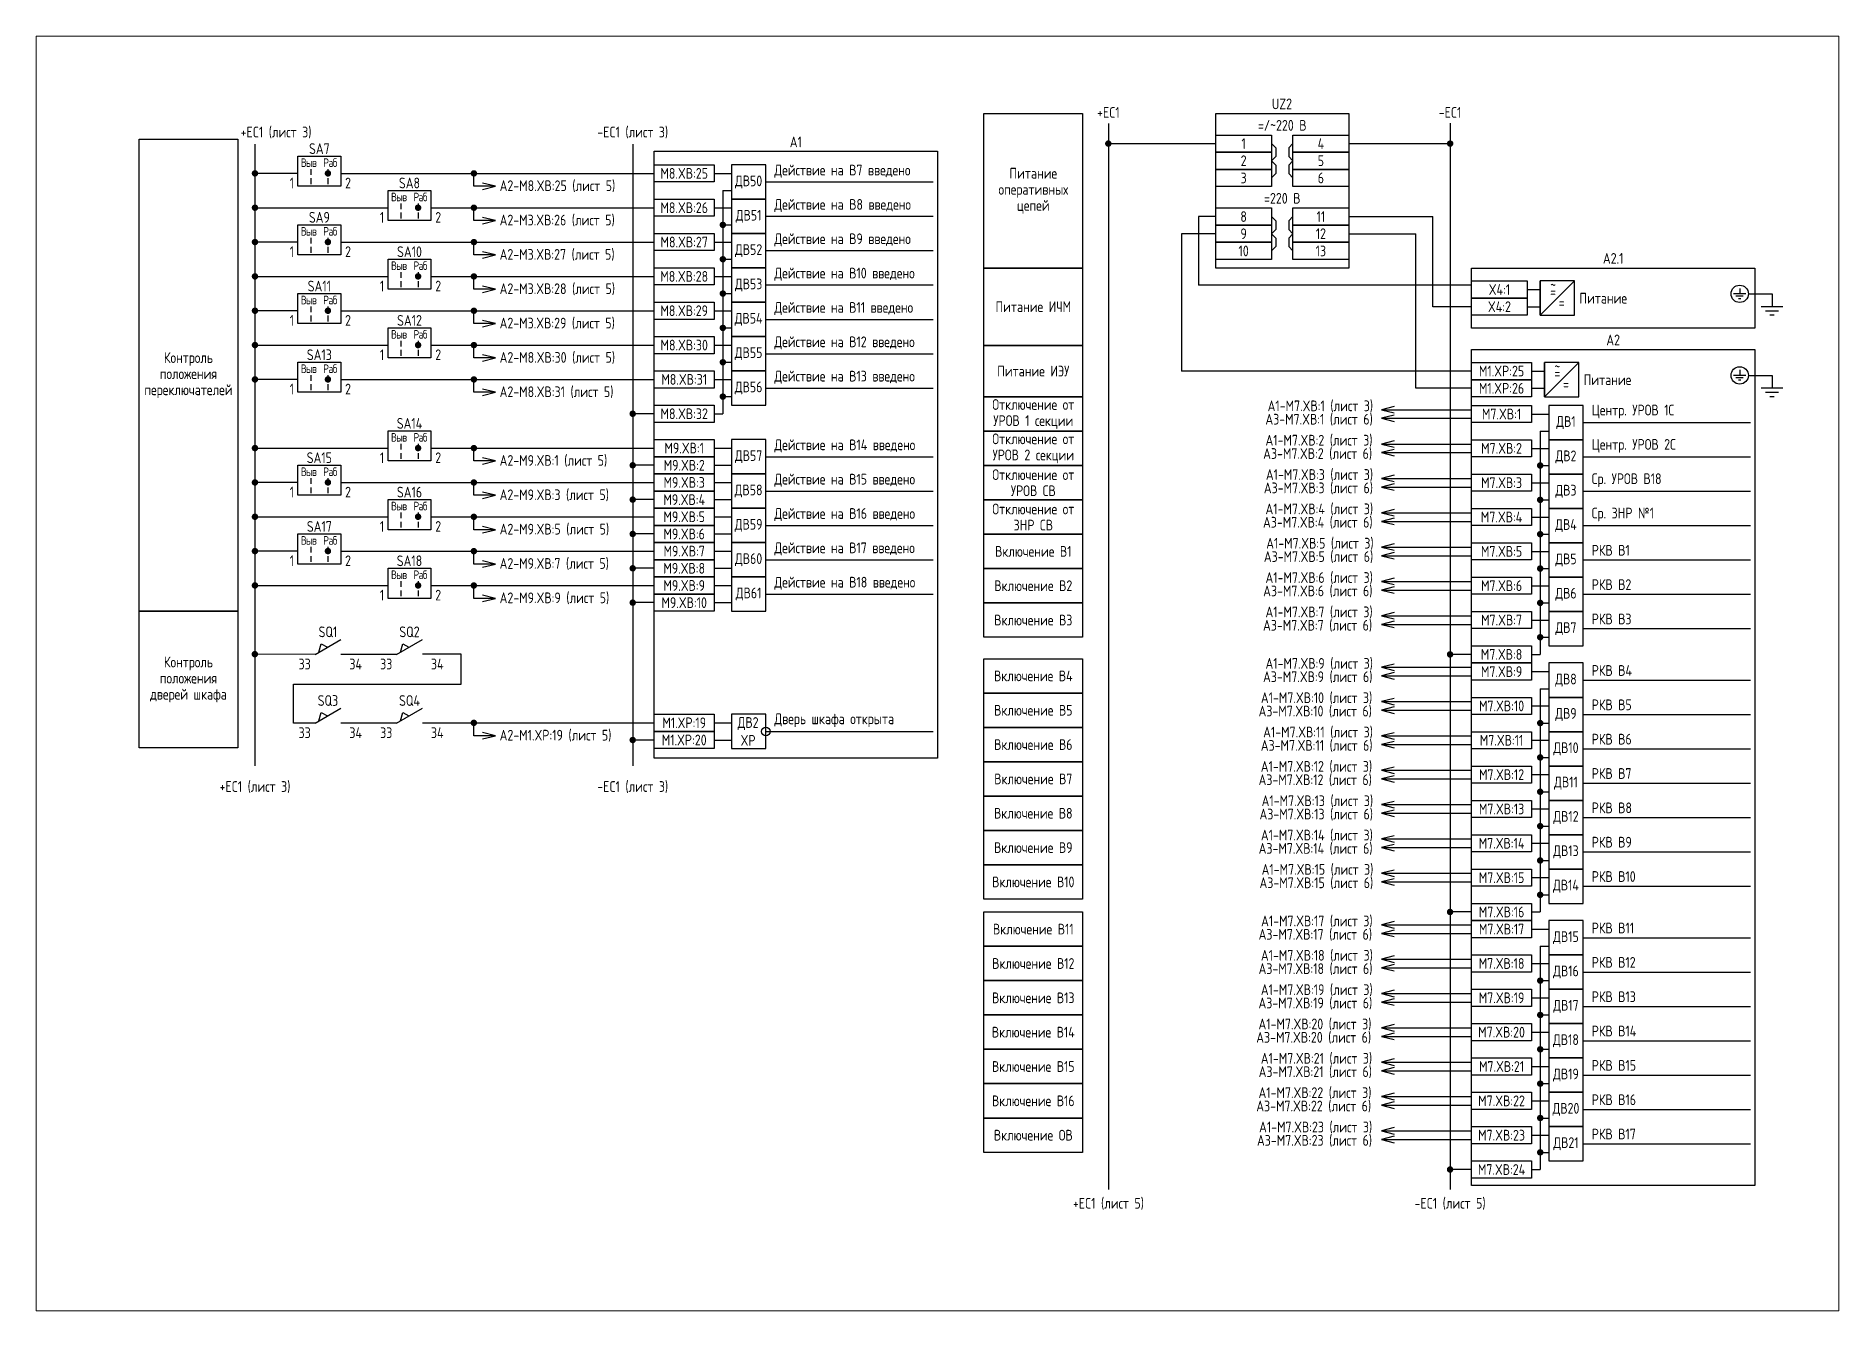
# Paper-space layout 'Лист4' of a CAD drawing. Header units: millimetres, sheet in inches. Extents: x 98.3 to 108.4, y 94.4 to 101.5.
# The model-space entities are those that its viewports show. They can reach past a viewport. Long polylines and large blocks are cut down to what shows.
import ezdxf

# ---------------------------------------------------------------- set-up
doc = ezdxf.new("R2010")
doc.units = ezdxf.units.MM
doc.styles.add('Gost_type_A', font='GOST_A.TTF')

psp = doc.layouts.new('Лист4')

msp = doc.modelspace()

# ---------------------------------------------------------------- texts
at = {"char_height": 2.5, "style": 'Gost_type_A'}
for s, insert, width, attachment_point, line_spacing_factor in [('UZ2', (1550.25, 279.94), 31, 8, 0.9), ('=/~220 В', (1550.32, 274.94), 31, 8, 0.9), ('A1', (1437, 271.07), 66, 8, 0.9), ('Питание оперативных цепей', (1492.32, 260.94), 23, 5, 0.9), ('A2-M8.XВ:25 (лист 5)', (1368, 262), 31, 4, 0.8), ('=220 В', (1550.32, 257.94), 31, 8, 0.9), ('A2-M3.XВ:26 (лист 5)', (1368, 254), 31, 4, 0.8), ('A2-M3.XВ:27 (лист 5)', (1368, 246), 31, 4, 0.8), ('A2.1', (1627.41, 243.94), 66, 8, 0.9), ('A2-M3.XВ:28 (лист 5)', (1368, 238), 31, 4, 0.8), ('Питание ИЧМ', (1492.32, 233.94), 23, 5, 0.9), ('A2-M3.XВ:29 (лист 5)', (1368, 230), 31, 4, 0.8), ('A2', (1627.41, 224.94), 66, 8, 0.9), ('Контроль положения\\Pпереключателей', (1295.5, 217.99), 23, 5, 0.9), ('A2-M8.XВ:30 (лист 5)', (1368, 222), 31, 4, 0.8), ('Питание ИЭУ', (1492.32, 218.94), 23, 5, 0.9), ('A2-M8.XВ:31 (лист 5)', (1368, 214), 31, 4, 0.8), ('Отключение от УРОВ 1 секции', (1492.32, 208.94), 23, 5, 0.9), ('A1-M7.XВ:1 (лист 3)', (1546.91, 210.72), 31, 4, 0.8), ('A3-M7.XВ:1 (лист 6)', (1546.39, 207.61), 31, 4, 0.8), ('Отключение от УРОВ 2 секции', (1492.32, 200.94), 23, 5, 0.9), ('A1-M7.XВ:2 (лист 3)', (1546.41, 202.72), 31, 4, 0.8), ('A2-M9.XВ:1 (лист 5)', (1368, 198), 31, 4, 0.8), ('A3-M7.XВ:2 (лист 6)', (1545.87, 199.61), 31, 4, 0.8), ('Отключение от УРОВ СВ', (1492.32, 192.94), 23, 5, 0.9), ('A3-M7.XВ:3 (лист 6)', (1546.03, 191.61), 31, 4, 0.8), ('A1-M7.XВ:3 (лист 3)', (1546.5, 194.72), 31, 4, 0.8), ('A2-M9.XВ:3 (лист 5)', (1368, 190), 31, 4, 0.8), ('Отключение от ЗНР СВ', (1492.32, 184.94), 23, 5, 0.9), ('A3-M7.XВ:4 (лист 6)', (1545.84, 183.61), 31, 4, 0.8), ('A1-M7.XВ:4 (лист 3)', (1546.41, 186.72), 31, 4, 0.8), ('A2-M9.XВ:5 (лист 5)', (1368, 182), 31, 4, 0.8), ('Включение В1', (1492.32, 176.94), 23, 5, 0.9), ('A3-M7.XВ:5 (лист 6)', (1546.03, 175.61), 31, 4, 0.8), ('A1-M7.XВ:5 (лист 3)', (1546.58, 178.72), 31, 4, 0.8), ('A2-M9.XВ:7 (лист 5)', (1368, 174), 31, 4, 0.8), ('A1-M7.XВ:6 (лист 3)', (1546.41, 170.72), 31, 4, 0.8), ('Включение В2', (1492.32, 168.94), 23, 5, 0.9), ('A3-M7.XВ:6 (лист 6)', (1545.87, 167.61), 31, 4, 0.8), ('A2-M9.XВ:9 (лист 5)', (1368, 166), 31, 4, 0.8), ('A1-M7.XВ:7 (лист 3)', (1546.41, 162.72), 31, 4, 0.8), ('Включение В3', (1492.32, 160.94), 23, 5, 0.9), ('A3-M7.XВ:7 (лист 6)', (1545.84, 159.61), 31, 4, 0.8), ('Контроль положения\\Pдверей шкафа', (1295.5, 147.07), 23, 5, 0.9), ('A1-M7.XВ:9 (лист 3)', (1546.41, 150.72), 31, 4, 0.8), ('Включение В4', (1492.32, 147.94), 23, 5, 0.9), ('A3-M7.XВ:9 (лист 6)', (1545.84, 147.61), 31, 4, 0.8), ('A1-M7.XВ:10 (лист 3)', (1545.34, 142.72), 31, 4, 0.8), ('Включение В5', (1492.32, 139.94), 23, 5, 0.9), ('A3-M7.XВ:10 (лист 6)', (1544.8, 139.61), 31, 4, 0.8), ('A2-M1.XP:19 (лист 5)', (1368, 134), 31, 4, 0.8), ('A1-M7.XВ:11 (лист 3)', (1545.87, 134.72), 31, 4, 0.8), ('Включение В6', (1492.32, 131.94), 23, 5, 0.9), ('A3-M7.XВ:11 (лист 6)', (1545.32, 131.61), 31, 4, 0.8), ('A1-M7.XВ:12 (лист 3)', (1545.32, 126.72), 31, 4, 0.8), ('Включение В7', (1492.32, 123.94), 23, 5, 0.9), ('A3-M7.XВ:12 (лист 6)', (1544.8, 123.61), 31, 4, 0.8), ('A1-M7.XВ:13 (лист 3)', (1545.51, 118.72), 31, 4, 0.8), ('Включение В8', (1492.32, 115.94), 23, 5, 0.9), ('A3-M7.XВ:13 (лист 6)', (1545.02, 115.61), 31, 4, 0.8), ('A3-M7.XВ:14 (лист 6)', (1544.82, 107.61), 31, 4, 0.8), ('A1-M7.XВ:14 (лист 3)', (1545.34, 110.72), 31, 4, 0.8), ('Включение В9', (1492.32, 107.94), 23, 5, 0.9), ('Включение В10', (1492.32, 99.94), 23, 5, 0.9), ('A3-M7.XВ:15 (лист 6)', (1545.02, 99.61), 31, 4, 0.8), ('A1-M7.XВ:15 (лист 3)', (1545.51, 102.72), 31, 4, 0.8), ('Включение В11', (1492.32, 88.94), 23, 5, 0.9), ('A3-M7.XВ:17 (лист 6)', (1544.81, 87.61), 31, 4, 0.8), ('A1-M7.XВ:17 (лист 3)', (1545.39, 90.72), 31, 4, 0.8), ('A1-M7.XВ:18 (лист 3)', (1545.34, 82.72), 31, 4, 0.8), ('Включение В12', (1492.32, 80.94), 23, 5, 0.9), ('A3-M7.XВ:18 (лист 6)', (1544.8, 79.61), 31, 4, 0.8), ('A1-M7.XВ:19 (лист 3)', (1545.33, 74.72), 31, 4, 0.8), ('Включение В13', (1492.32, 72.94), 23, 5, 0.9), ('A3-M7.XВ:19 (лист 6)', (1544.78, 71.61), 31, 4, 0.8), ('A1-M7.XВ:20 (лист 3)', (1544.78, 66.72), 31, 4, 0.8), ('Включение В14', (1492.32, 64.94), 23, 5, 0.9), ('A3-M7.XВ:20 (лист 6)', (1544.26, 63.61), 31, 4, 0.8), ('A1-M7.XВ:21 (лист 3)', (1545.32, 58.72), 31, 4, 0.8), ('Включение В15', (1492.32, 56.94), 23, 5, 0.9), ('A3-M7.XВ:21 (лист 6)', (1544.82, 55.61), 31, 4, 0.8), ('A1-M7.XВ:22 (лист 3)', (1544.79, 50.72), 31, 4, 0.8), ('Включение В16', (1492.32, 48.94), 23, 5, 0.9), ('A3-M7.XВ:22 (лист 6)', (1544.27, 47.61), 31, 4, 0.8), ('Включение ОВ', (1492.32, 40.94), 23, 5, 0.9), ('A1-M7.XВ:23 (лист 3)', (1544.92, 42.72), 31, 4, 0.8), ('A3-M7.XВ:23 (лист 6)', (1544.43, 39.61), 31, 4, 0.8)]:
    msp.add_mtext(s, dxfattribs=dict(at, insert=insert, width=width, attachment_point=attachment_point, line_spacing_factor=line_spacing_factor))
at = {"style": 'Gost_type_A'}
for s, insert, char_height, width, attachment_point in [('+EC1', (1509.82, 277.94), 2.5, 10, 8), ('-EC1', (1589.41, 277.94), 2.5, 10, 8), ('+EC1 (лист 3)', (1315.91, 273.13), 2.5, 20, 8), ('-EC1 (лист 3)', (1399, 273.13), 2.5, 20, 8), ('1', (1541.32, 271.94), 2.5, 13, 5), ('4', (1559.32, 271.94), 2.5, 13, 5), ('SA7', (1326, 269.51), 2.5, 10, 8), ('2', (1541.32, 267.94), 2.5, 13, 5), ('5', (1559.32, 267.94), 2.5, 13, 5), ('{\\T0.9;Выв}', (1323.5, 267.5), 2, 5, 5), ('{\\T0.9;Раб}', (1328.5, 267.5), 2, 5, 5), ('M8.XВ:25', (1411, 265), 2.5, 14, 5), ('Действие на В7 введено', (1432, 264), 2.5, 31.2976, 7), ('3', (1541.32, 263.94), 2.5, 13, 5), ('6', (1559.32, 263.94), 2.5, 13, 5), ('{\\T0.9;1}', (1320, 264), 2.5, 5, 3), ('{\\T0.9;2}', (1332, 264), 2.5, 5, 1), ('{\\T0.9;Выв}', (1344.5, 259.5), 2, 5, 5), ('SA8', (1347, 261.51), 2.5, 10, 8), ('{\\T0.9;Раб}', (1349.5, 259.5), 2, 5, 5), ('ДВ50', (1426, 263), 2.5, 7.9998, 5), ('M8.XВ:26', (1411, 257), 2.5, 14, 5), ('ДВ51', (1426, 255), 2.5, 7.9998, 5), ('Действие на В8 введено', (1432, 256), 2.5, 32.6336, 7), ('{\\T0.9;Выв}', (1323.5, 251.5), 2, 5, 5), ('SA9', (1326, 253.51), 2.5, 10, 8), ('{\\T0.9;Раб}', (1328.5, 251.5), 2, 5, 5), ('{\\T0.9;1}', (1341, 256), 2.5, 5, 3), ('{\\T0.9;2}', (1353, 256), 2.5, 5, 1), ('9', (1541.32, 250.94), 2.5, 13, 5), ('8', (1541.32, 254.94), 2.5, 13, 5), ('12', (1559.32, 250.94), 2.5, 13, 5), ('11', (1559.32, 254.94), 2.5, 13, 5), ('{\\T0.9;1}', (1320, 248), 2.5, 5, 3), ('{\\T0.9;2}', (1332, 248), 2.5, 5, 1), ('SA10', (1347, 245.49), 2.5, 10, 8), ('M8.XВ:27', (1411, 249), 2.5, 14, 5), ('ДВ52', (1426, 247), 2.5, 7.9998, 5), ('Действие на В9 введено', (1432, 248), 2.5, 35.933, 7), ('10', (1541.32, 246.94), 2.5, 13, 5), ('13', (1559.32, 246.94), 2.5, 13, 5), ('{\\T0.9;Выв}', (1344.5, 243.5), 2, 5, 5), ('{\\T0.9;Раб}', (1349.5, 243.5), 2, 5, 5), ('SA11', (1326, 237.49), 2.5, 10, 8), ('{\\T0.9;1}', (1341, 240), 2.5, 5, 3), ('{\\T0.9;2}', (1353, 240), 2.5, 5, 1), ('M8.XВ:28', (1411, 241), 2.5, 14, 5), ('ДВ53', (1426, 239), 2.5, 7.9998, 5), ('Действие на В10 введено', (1432, 240), 2.5, 41.868, 7), ('{\\T0.9;Выв}', (1323.5, 235.5), 2, 5, 5), ('{\\T0.9;Раб}', (1328.5, 235.5), 2, 5, 5), ('X4:1', (1600.91, 237.94), 2.5, 13, 5), ('~', (1613.41, 238.97), 2.5, 2.7, 5), ('=', (1613.41, 237.47), 2.5, 6, 5), ('Питание', (1625.09, 235.92), 2.5, 11.3452, 5), ('{\\T0.9;1}', (1320, 232), 2.5, 5, 3), ('{\\T0.9;2}', (1332, 232), 2.5, 5, 1), ('SA12', (1347, 229.49), 2.5, 10, 8), ('M8.XВ:29', (1411, 233), 2.5, 14, 5), ('ДВ54', (1426, 231), 2.5, 7.9998, 5), ('Действие на В11 введено', (1432, 232), 2.5, 42.9636, 7), ('X4:2', (1600.91, 233.94), 2.5, 13, 5), ('=', (1615.41, 234.94), 2.5, 6, 5), ('{\\T0.9;Выв}', (1344.5, 227.5), 2, 5, 5), ('{\\T0.9;Раб}', (1349.5, 227.5), 2, 5, 5), ('Действие на В12 введено', (1432, 224), 2.5, 40.0707, 7), ('SA13', (1326, 221.49), 2.5, 10, 8), ('{\\T0.9;1}', (1341, 224), 2.5, 5, 3), ('{\\T0.9;2}', (1353, 224), 2.5, 5, 1), ('M8.XВ:30', (1411, 225), 2.5, 14, 5), ('ДВ55', (1426, 223), 2.5, 7.9998, 5), ('{\\T0.9;Выв}', (1323.5, 219.5), 2, 5, 5), ('{\\T0.9;Раб}', (1328.5, 219.5), 2, 5, 5), ('Действие на В13 введено', (1432, 216), 2.5, 38, 7), ('M1.XP:25', (1601.41, 218.94), 2.5, 13.9956, 5), ('~', (1614.41, 219.97), 2.5, 2.7, 5), ('=', (1614.41, 218.47), 2.5, 6, 5), ('{\\T0.9;1}', (1320, 216), 2.5, 5, 3), ('{\\T0.9;2}', (1332, 216), 2.5, 5, 1), ('M8.XВ:31', (1411, 217), 2.5, 14, 5), ('ДВ56', (1426, 215), 2.5, 7.9998, 5), ('M1.XP:26', (1601.41, 214.94), 2.5, 13.9956, 5), ('=', (1616.41, 215.94), 2.5, 6, 5), ('Питание', (1626.09, 216.92), 2.5, 11.3452, 5), ('M8.XВ:32', (1411, 209), 2.5, 14, 5), ('M7.XВ:1', (1601.41, 208.94), 2.5, 14, 5), ('Центр. УРОВ 1С', (1622.41, 207.94), 2.5, 29.668, 7), ('SA14', (1347, 205.51), 2.5, 10, 8), ('ДВ1', (1616.41, 206.94), 2.5, 7.9998, 5), ('{\\T0.9;Выв}', (1344.5, 203.5), 2, 5, 5), ('{\\T0.9;Раб}', (1349.5, 203.5), 2, 5, 5), ('M9.XВ:1', (1411, 201), 2.5, 14, 5), ('Действие на В14 введено', (1432, 200), 2.5, 34.2797, 7), ('M7.XВ:2', (1601.41, 200.94), 2.5, 14, 5), ('Центр. УРОВ 2С', (1622.41, 199.94), 2.5, 30.6324, 7), ('SA15', (1326, 197.51), 2.5, 10, 8), ('{\\T0.9;1}', (1341, 200), 2.5, 5, 3), ('{\\T0.9;2}', (1353, 200), 2.5, 5, 1), ('M9.XВ:2', (1411, 197), 2.5, 14, 5), ('ДВ57', (1426, 199), 2.5, 7.9998, 5), ('ДВ2', (1616.41, 198.94), 2.5, 7.9998, 5), ('{\\T0.9;Выв}', (1323.5, 195.5), 2, 5, 5), ('{\\T0.9;Раб}', (1328.5, 195.5), 2, 5, 5), ('M9.XВ:3', (1411, 193), 2.5, 14, 5), ('Действие на В15 введено', (1432, 192), 2.5, 32.9382, 7), ('M7.XВ:3', (1601.41, 192.94), 2.5, 14, 5), ('Ср. УРОВ В18', (1622.41, 191.94), 2.5, 30.6324, 7), ('{\\T0.9;1}', (1320, 192), 2.5, 5, 3), ('{\\T0.9;2}', (1332, 192), 2.5, 5, 1), ('SA16', (1347, 189.49), 2.5, 10, 8), ('M9.XВ:4', (1411, 189), 2.5, 14, 5), ('ДВ58', (1426, 191), 2.5, 7.9998, 5), ('ДВ3', (1616.41, 190.94), 2.5, 7.9998, 5), ('{\\T0.9;Выв}', (1344.5, 187.5), 2, 5, 5), ('{\\T0.9;Раб}', (1349.5, 187.5), 2, 5, 5), ('M9.XВ:5', (1411, 185), 2.5, 14, 5), ('Действие на В16 введено', (1432, 184), 2.5, 38.1264, 7), ('M7.XВ:4', (1601.41, 184.94), 2.5, 14, 5), ('Ср. ЗНР №1', (1622.41, 183.94), 2.5, 27.8465, 7), ('SA17', (1326, 181.49), 2.5, 10, 8), ('{\\T0.9;1}', (1341, 184), 2.5, 5, 3), ('{\\T0.9;2}', (1353, 184), 2.5, 5, 1), ('M9.XВ:6', (1411, 181), 2.5, 14, 5), ('ДВ59', (1426, 183), 2.5, 7.9998, 5), ('ДВ4', (1616.41, 182.94), 2.5, 7.9998, 5), ('{\\T0.9;Выв}', (1323.5, 179.5), 2, 5, 5), ('{\\T0.9;Раб}', (1328.5, 179.5), 2, 5, 5), ('M9.XВ:7', (1411, 177), 2.5, 14, 5), ('ДВ60', (1426, 175), 2.5, 7.9998, 5), ('Действие на В17 введено', (1432, 176), 2.5, 35.4558, 7), ('M7.XВ:5', (1601.41, 176.94), 2.5, 14, 5), ('ДВ5', (1616.41, 174.94), 2.5, 7.9998, 5), ('РКВ В1', (1622.41, 175.94), 2.5, 27.8465, 7), ('{\\T0.9;1}', (1320, 176), 2.5, 5, 3), ('{\\T0.9;2}', (1332, 176), 2.5, 5, 1), ('{\\T0.9;Выв}', (1344.5, 171.5), 2, 5, 5), ('SA18', (1347, 173.49), 2.5, 10, 8), ('{\\T0.9;Раб}', (1349.5, 171.5), 2, 5, 5), ('M9.XВ:8', (1411, 173), 2.5, 14, 5), ('{\\T0.9;1}', (1341, 168), 2.5, 5, 3), ('{\\T0.9;2}', (1353, 168), 2.5, 5, 1), ('M9.XВ:9', (1411, 169), 2.5, 14, 5), ('ДВ61', (1426, 167), 2.5, 7.9998, 5), ('Действие на В18 введено', (1432, 168), 2.5, 35.6864, 7), ('M7.XВ:6', (1601.41, 168.94), 2.5, 14, 5), ('ДВ6', (1616.41, 166.94), 2.5, 7.9998, 5), ('РКВ В2', (1622.41, 167.94), 2.5, 27.8465, 7), ('M9.XВ:10', (1411, 165), 2.5, 14, 5), ('M7.XВ:7', (1601.41, 160.94), 2.5, 14, 5), ('ДВ7', (1616.41, 158.94), 2.5, 7.9998, 5), ('РКВ В3', (1622.41, 159.94), 2.5, 33.5921, 7), ('SQ1', (1328, 156.95), 2.5, 10, 8), ('SQ2', (1347, 156.95), 2.5, 10, 8), ('33', (1324, 151.95), 2.5, 6, 3), ('34', (1333, 151.95), 2.5, 6, 1), ('33', (1343, 151.95), 2.5, 6, 3), ('34', (1352, 151.95), 2.5, 6, 1), ('M7.XВ:8', (1601.41, 152.94), 2.5, 14, 5), ('M7.XВ:9', (1601.41, 148.94), 2.5, 14, 5), ('ДВ8', (1616.41, 146.94), 2.5, 7.9998, 5), ('РКВ В4', (1622.41, 147.94), 2.5, 27.8465, 7), ('SQ3', (1328, 140.95), 2.5, 10, 8), ('SQ4', (1347, 140.95), 2.5, 10, 8), ('Дверь шкафа открыта', (1432, 136), 2.5, 37, 7), ('M7.XВ:10', (1601.41, 140.94), 2.5, 14, 5), ('ДВ9', (1616.41, 138.94), 2.5, 7.9998, 5), ('РКВ В5', (1622.41, 139.94), 2.5, 39.1584, 7), ('33', (1324, 135.95), 2.5, 6, 3), ('34', (1333, 135.95), 2.5, 6, 1), ('33', (1343, 135.95), 2.5, 6, 3), ('34', (1352, 135.95), 2.5, 6, 1), ('M1.XP:19', (1411, 137), 2.5, 14, 5), ('ДВ2 XP', (1425.88, 135), 2.5, 7.7588, 5), ('РКВ В6', (1622.41, 131.94), 2.5, 27.8465, 7), ('M1.XP:20', (1411, 133), 2.5, 14, 5), ('M7.XВ:11', (1601.41, 132.94), 2.5, 14, 5), ('ДВ10', (1616.41, 130.94), 2.5, 7.9998, 5), ('M7.XВ:12', (1601.41, 124.94), 2.5, 14, 5), ('РКВ В7', (1622.41, 123.94), 2.5, 36.4793, 7), ('+EC1 (лист 3)', (1311, 123.41), 2.5, 20, 2), ('-EC1 (лист 3)', (1399, 123.41), 2.5, 20, 2), ('ДВ11', (1616.41, 122.94), 2.5, 7.9998, 5), ('M7.XВ:13', (1601.41, 116.94), 2.5, 14, 5), ('РКВ В8', (1622.41, 115.94), 2.5, 27.8465, 7), ('ДВ12', (1616.41, 114.94), 2.5, 7.9998, 5), ('M7.XВ:14', (1601.41, 108.94), 2.5, 14, 5), ('РКВ В9', (1622.41, 107.94), 2.5, 35.3878, 7), ('ДВ13', (1616.41, 106.94), 2.5, 7.9998, 5), ('M7.XВ:15', (1601.41, 100.94), 2.5, 14, 5), ('\\pxsm1;РКВ В10', (1622.41, 99.94), 2.5, 27.8465, 7), ('ДВ14', (1616.41, 98.94), 2.5, 7.9998, 5), ('M7.XВ:16', (1601.41, 92.94), 2.5, 14, 5), ('M7.XВ:17', (1601.41, 88.94), 2.5, 14, 5), ('ДВ15', (1616.41, 86.94), 2.5, 7.9998, 5), ('РКВ В11', (1622.41, 87.94), 2.5, 35.7119, 7), ('M7.XВ:18', (1601.41, 80.94), 2.5, 14, 5), ('ДВ16', (1616.41, 78.94), 2.5, 7.9998, 5), ('РКВ В12', (1622.41, 79.94), 2.5, 41.1416, 7), ('M7.XВ:19', (1601.41, 72.94), 2.5, 14, 5), ('ДВ17', (1616.41, 70.94), 2.5, 7.9998, 5), ('РКВ В13', (1622.41, 71.94), 2.5, 27.8465, 7), ('M7.XВ:20', (1601.41, 64.94), 2.5, 14, 5), ('ДВ18', (1616.41, 62.94), 2.5, 7.9998, 5), ('РКВ В14', (1622.41, 63.94), 2.5, 27.8465, 7), ('M7.XВ:21', (1601.41, 56.94), 2.5, 14, 5), ('ДВ19', (1616.41, 54.94), 2.5, 7.9998, 5), ('РКВ В15', (1622.41, 55.94), 2.5, 33.4848, 7), ('РКВ В16', (1622.41, 47.94), 2.5, 35.3544, 7), ('M7.XВ:22', (1601.41, 48.94), 2.5, 14, 5), ('ДВ20', (1616.41, 46.94), 2.5, 7.9998, 5), ('M7.XВ:23', (1601.41, 40.94), 2.5, 14, 5), ('РКВ В17', (1622.41, 39.94), 2.5, 27.8465, 7), ('ДВ21', (1616.41, 38.94), 2.5, 7.9998, 5), ('M7.XВ:24', (1601.41, 32.94), 2.5, 14, 5), ('+EC1 (лист 5)', (1509.82, 26.33), 2.5, 20, 2), ('-EC1 (лист 5)', (1589.41, 26.33), 2.5, 20, 2)]:
    msp.add_mtext(s, dxfattribs=dict(at, insert=insert, char_height=char_height, width=width, attachment_point=attachment_point))

# ---------------------------------------------------------------- blocks, each defined once
blk = doc.blocks.new('POINT')
at = {"const_width": 0.75}
blk.add_lwpolyline([(-0.375, 0, 1), (0.375, 0, 1)], format="xyb", close=True, dxfattribs=at)
blk = doc.blocks.new('Переключатель_положение')
for p, q in [((2, 1), (2, -0.34)), ((2, -1.14), (2, -2.49))]:
    blk.add_line(p, q)

# ---------------------------------------------------------------- linework, layer by layer
for p, q in [((1509.82, 276.63), (1509.82, 28.25)), ((1589.41, 276.7), (1589.41, 28.25)), ((1311, 271.77), (1311, 126.95)), ((1399, 271.77), (1399, 126.95)), ((1509.8, 271.94), (1534.82, 271.94)), ((1565.82, 271.94), (1589.43, 271.94)), ((1321, 265), (1311, 265)), ((1331, 265), (1404, 265)), ((1362, 262), (1362, 265)), ((1418, 265), (1422, 265)), ((1367, 262), (1362, 262)), ((1420, 261), (1422, 261)), ((1420, 261), (1420, 209)), ((1430, 263), (1469, 263)), ((1311, 257), (1342, 257)), ((1352, 257), (1404, 257)), ((1362, 254), (1362, 257)), ((1418, 257), (1422, 257)), ((1367, 254), (1362, 254)), ((1420, 253), (1422, 253)), ((1430, 255), (1469, 255)), ((1534.82, 254.94), (1530.82, 254.94)), ((1530.82, 254.94), (1530.82, 238.94)), ((1565.82, 254.94), (1585.41, 254.94)), ((1585.41, 233.94), (1585.41, 254.94)), ((1321, 249), (1311, 249)), ((1331, 249), (1404, 249)), ((1362, 246), (1362, 249)), ((1418, 249), (1422, 249)), ((1526.82, 250.94), (1526.82, 218.94)), ((1534.82, 250.94), (1526.82, 250.94)), ((1565.82, 250.94), (1581.41, 250.94)), ((1581.41, 214.94), (1581.41, 250.94)), ((1367, 246), (1362, 246)), ((1420, 245), (1422, 245)), ((1430, 247), (1469, 247)), ((1311, 241), (1342, 241)), ((1352, 241), (1404, 241)), ((1362, 238), (1362, 241)), ((1418, 241), (1422, 241)), ((1610.41, 231.94), (1610.41, 239.94)), ((1610.41, 231.94), (1618.41, 239.94)), ((1367, 238), (1362, 238)), ((1420, 237), (1422, 237)), ((1430, 239), (1469, 239)), ((1594.41, 238.94), (1530.82, 238.94)), ((1658.9, 236.94), (1664.41, 236.94)), ((1321, 233), (1311, 233)), ((1331, 233), (1404, 233)), ((1362, 230), (1362, 233)), ((1418, 233), (1422, 233)), ((1430, 231), (1469, 231)), ((1594.41, 233.94), (1585.41, 233.94)), ((1367, 230), (1362, 230)), ((1420, 229), (1422, 229)), ((1311, 225), (1342, 225)), ((1352, 225), (1404, 225)), ((1362, 222), (1362, 225)), ((1418, 225), (1422, 225)), ((1430, 223), (1469, 223)), ((1367, 222), (1362, 222)), ((1420, 221), (1422, 221)), ((1594.41, 218.94), (1526.82, 218.94)), ((1611.41, 212.94), (1611.41, 220.94)), ((1611.41, 212.94), (1619.41, 220.94)), ((1321, 217), (1311, 217)), ((1331, 217), (1404, 217)), ((1362, 214), (1362, 217)), ((1418, 217), (1422, 217)), ((1430, 215), (1469, 215)), ((1594.41, 214.94), (1581.41, 214.94)), ((1658.9, 217.94), (1664.41, 217.94)), ((1367, 214), (1362, 214)), ((1420, 213), (1422, 213)), ((1404, 209), (1399, 209)), ((1418, 209), (1420, 209)), ((1573.41, 209.94), (1594.41, 209.94)), ((1573.41, 207.94), (1594.41, 207.94)), ((1608.41, 208.94), (1612.41, 208.94)), ((1620.41, 206.94), (1659.41, 206.94)), ((1573.41, 201.94), (1594.41, 201.94)), ((1610.41, 204.94), (1612.41, 204.94)), ((1610.41, 204.94), (1610.41, 152.94)), ((1311, 201), (1342, 201)), ((1352, 201), (1404, 201)), ((1362, 198), (1362, 201)), ((1367, 198), (1362, 198)), ((1418, 201), (1422, 201)), ((1430, 199), (1469, 199)), ((1573.41, 199.94), (1594.41, 199.94)), ((1608.41, 200.94), (1612.41, 200.94)), ((1620.41, 198.94), (1659.41, 198.94)), ((1404, 197), (1399, 197)), ((1418, 197), (1422, 197)), ((1573.41, 193.94), (1594.41, 193.94)), ((1610.41, 196.94), (1612.41, 196.94)), ((1321, 193), (1311, 193)), ((1331, 193), (1404, 193)), ((1362, 190), (1362, 193)), ((1367, 190), (1362, 190)), ((1404, 189), (1399, 189)), ((1418, 193), (1422, 193)), ((1418, 189), (1422, 189)), ((1430, 191), (1469, 191)), ((1573.41, 191.94), (1594.41, 191.94)), ((1608.41, 192.94), (1612.41, 192.94)), ((1620.41, 190.94), (1659.41, 190.94)), ((1311, 185), (1342, 185)), ((1352, 185), (1404, 185)), ((1362, 182), (1362, 185)), ((1418, 185), (1422, 185)), ((1573.41, 185.94), (1594.41, 185.94)), ((1608.41, 184.94), (1612.41, 184.94)), ((1610.41, 188.94), (1612.41, 188.94)), ((1367, 182), (1362, 182)), ((1404, 181), (1399, 181)), ((1418, 181), (1422, 181)), ((1430, 183), (1469, 183)), ((1573.41, 183.94), (1594.41, 183.94)), ((1610.41, 180.94), (1612.41, 180.94)), ((1620.41, 182.94), (1659.41, 182.94)), ((1321, 177), (1311, 177)), ((1331, 177), (1404, 177)), ((1362, 174), (1362, 177)), ((1418, 177), (1422, 177)), ((1573.41, 177.94), (1594.41, 177.94)), ((1608.41, 176.94), (1612.41, 176.94)), ((1367, 174), (1362, 174)), ((1404, 173), (1399, 173)), ((1418, 173), (1422, 173)), ((1430, 175), (1469, 175)), ((1573.41, 175.94), (1594.41, 175.94)), ((1610.41, 172.94), (1612.41, 172.94)), ((1620.41, 174.94), (1659.41, 174.94)), ((1311, 169), (1342, 169)), ((1352, 169), (1404, 169)), ((1362, 166), (1362, 169)), ((1418, 169), (1422, 169)), ((1573.41, 169.94), (1594.41, 169.94)), ((1608.41, 168.94), (1612.41, 168.94)), ((1367, 166), (1362, 166)), ((1404, 165), (1399, 165)), ((1418, 165), (1422, 165)), ((1430, 167), (1469, 167)), ((1573.41, 167.94), (1594.41, 167.94)), ((1610.41, 164.94), (1612.41, 164.94)), ((1620.41, 166.94), (1659.41, 166.94)), ((1573.41, 161.94), (1594.41, 161.94)), ((1573.41, 159.94), (1594.41, 159.94)), ((1608.41, 160.94), (1612.41, 160.94)), ((1325, 152.95), (1331, 156.42)), ((1325.87, 153.45), (1326.43, 155.44)), ((1326.43, 155.44), (1327.87, 154.61)), ((1344, 152.95), (1350, 156.42)), ((1344.87, 153.45), (1345.43, 155.44)), ((1345.43, 155.44), (1346.87, 154.61)), ((1610.41, 156.94), (1612.41, 156.94)), ((1620.41, 158.94), (1659.41, 158.94)), ((1325, 152.95), (1310.97, 153)), ((1344, 152.95), (1331, 152.95)), ((1359, 153), (1350, 153)), ((1359, 146), (1359, 153)), ((1594.41, 152.94), (1589.41, 152.94)), ((1608.41, 152.94), (1610.41, 152.94)), ((1573.41, 149.94), (1594.41, 149.94)), ((1573.41, 147.94), (1594.41, 147.94)), ((1608.41, 148.94), (1612.41, 148.94)), ((1320, 136.95), (1320, 146)), ((1320, 146), (1359, 146)), ((1610.41, 144.94), (1612.41, 144.94)), ((1610.41, 144.94), (1610.41, 92.94)), ((1620.41, 146.94), (1659.41, 146.94)), ((1325, 136.95), (1331, 140.42)), ((1325.87, 137.45), (1326.43, 139.44)), ((1326.43, 139.44), (1327.87, 138.61)), ((1344, 136.95), (1350, 140.42)), ((1344.87, 137.45), (1345.43, 139.44)), ((1345.43, 139.44), (1346.87, 138.61)), ((1573.41, 141.94), (1594.41, 141.94)), ((1573.41, 139.94), (1594.41, 139.94)), ((1608.41, 140.94), (1612.41, 140.94)), ((1620.41, 138.94), (1659.41, 138.94)), ((1325, 136.95), (1320, 136.95)), ((1344, 136.95), (1331, 136.95)), ((1350, 137), (1404, 137)), ((1362, 134), (1362, 137)), ((1418, 137), (1422, 137)), ((1430, 135), (1469, 135)), ((1610.41, 136.94), (1612.41, 136.94)), ((1367, 134), (1362, 134)), ((1404, 133), (1399, 133)), ((1418, 133), (1422, 133)), ((1573.41, 133.94), (1594.41, 133.94)), ((1573.41, 131.94), (1594.41, 131.94)), ((1608.41, 132.94), (1612.41, 132.94)), ((1620.41, 130.94), (1659.41, 130.94)), ((1610.41, 128.94), (1612.41, 128.94)), ((1573.41, 125.94), (1594.41, 125.94)), ((1573.41, 123.94), (1594.41, 123.94)), ((1608.41, 124.94), (1612.41, 124.94)), ((1620.41, 122.94), (1659.41, 122.94)), ((1573.41, 117.94), (1594.41, 117.94)), ((1610.41, 120.94), (1612.41, 120.94)), ((1573.41, 115.94), (1594.41, 115.94)), ((1608.41, 116.94), (1612.41, 116.94)), ((1620.41, 114.94), (1659.41, 114.94)), ((1573.41, 109.94), (1594.41, 109.94)), ((1610.41, 112.94), (1612.41, 112.94)), ((1573.41, 107.94), (1594.41, 107.94)), ((1608.41, 108.94), (1612.41, 108.94)), ((1620.41, 106.94), (1659.41, 106.94)), ((1573.41, 101.94), (1594.41, 101.94)), ((1608.41, 100.94), (1612.41, 100.94)), ((1608.41, 100.94), (1610.41, 100.94)), ((1610.41, 104.94), (1612.41, 104.94)), ((1573.41, 99.94), (1594.41, 99.94)), ((1610.41, 96.94), (1612.41, 96.94)), ((1620.41, 98.94), (1659.41, 98.94)), ((1594.41, 92.94), (1589.41, 92.94)), ((1608.41, 92.94), (1610.41, 92.94)), ((1573.41, 89.94), (1594.41, 89.94)), ((1608.41, 88.94), (1612.41, 88.94)), ((1573.41, 87.94), (1594.41, 87.94)), ((1610.41, 84.94), (1612.41, 84.94)), ((1610.41, 84.94), (1610.41, 32.94)), ((1620.41, 86.94), (1659.41, 86.94)), ((1573.41, 81.94), (1594.41, 81.94)), ((1573.41, 79.94), (1594.41, 79.94)), ((1608.41, 80.94), (1612.41, 80.94)), ((1610.41, 76.94), (1612.41, 76.94)), ((1620.41, 78.94), (1659.41, 78.94)), ((1573.41, 73.94), (1594.41, 73.94)), ((1573.41, 71.94), (1594.41, 71.94)), ((1608.41, 72.94), (1612.41, 72.94)), ((1610.41, 68.94), (1612.41, 68.94)), ((1620.41, 70.94), (1659.41, 70.94)), ((1573.41, 65.94), (1594.41, 65.94)), ((1573.41, 63.94), (1594.41, 63.94)), ((1608.41, 64.94), (1612.41, 64.94)), ((1610.41, 60.94), (1612.41, 60.94)), ((1620.41, 62.94), (1659.41, 62.94)), ((1573.41, 57.94), (1594.41, 57.94)), ((1573.41, 55.94), (1594.41, 55.94)), ((1608.41, 56.94), (1612.41, 56.94)), ((1620.41, 54.94), (1659.41, 54.94)), ((1610.41, 52.94), (1612.41, 52.94)), ((1573.41, 49.94), (1594.41, 49.94)), ((1573.41, 47.94), (1594.41, 47.94)), ((1608.41, 48.94), (1612.41, 48.94)), ((1620.41, 46.94), (1659.41, 46.94)), ((1610.41, 44.94), (1612.41, 44.94)), ((1573.41, 41.94), (1594.41, 41.94)), ((1573.41, 39.94), (1594.41, 39.94)), ((1608.41, 40.94), (1612.41, 40.94)), ((1620.41, 38.94), (1659.41, 38.94)), ((1610.41, 36.94), (1612.41, 36.94)), ((1594.41, 32.94), (1589.41, 32.94)), ((1608.41, 32.94), (1610.41, 32.94))]:
    msp.add_line(p, q)
at = {"ltscale": 4}
for p, q in [((1607.41, 237.94), (1610.41, 237.94)), ((1607.41, 233.94), (1610.41, 233.94)), ((1608.41, 218.94), (1611.41, 218.94)), ((1608.41, 214.94), (1611.41, 214.94))]:
    msp.add_line(p, q, dxfattribs=at)
at = {"ltscale": 4.32}
for p, q in [((1658.3, 236.94), (1655.45, 236.94)), ((1657.73, 236.37), (1656.02, 236.37)), ((1657.16, 235.8), (1656.59, 235.8)), ((1656.88, 238.22), (1656.88, 236.94)), ((1664.41, 236.94), (1664.41, 233.94)), ((1666.91, 233.94), (1661.91, 233.94)), ((1665.91, 232.94), (1662.91, 232.94)), ((1664.91, 231.94), (1663.91, 231.94)), ((1656.88, 219.22), (1656.88, 217.94)), ((1658.3, 217.94), (1655.45, 217.94)), ((1657.73, 217.37), (1656.02, 217.37)), ((1657.16, 216.8), (1656.59, 216.8)), ((1666.91, 214.94), (1661.91, 214.94)), ((1664.41, 217.94), (1664.41, 214.94)), ((1665.91, 213.94), (1662.91, 213.94)), ((1664.91, 212.94), (1663.91, 212.94))]:
    msp.add_line(p, q, dxfattribs=at)
for points in [[(1503.82, 242.94), (1480.82, 242.94), (1480.82, 278.94), (1503.82, 278.94)], [(1534.82, 278.94), (1565.82, 278.94), (1565.82, 242.94), (1534.82, 242.94)], [(1307, 162.98), (1284, 162.98), (1284, 273), (1307, 273)], [(1534.82, 273.94), (1547.82, 273.94), (1547.82, 269.94), (1534.82, 269.94)], [(1552.82, 273.94), (1565.82, 273.94), (1565.82, 269.94), (1552.82, 269.94)], [(1321, 269), (1331, 269), (1331, 262), (1321, 262)], [(1404, 270.14), (1470, 270.14), (1470, 128.79), (1404, 128.79)], [(1534.82, 269.94), (1547.82, 269.94), (1547.82, 265.94), (1534.82, 265.94)], [(1552.82, 269.94), (1565.82, 269.94), (1565.82, 265.94), (1552.82, 265.94)], [(1404, 267), (1418, 267), (1418, 263), (1404, 263)], [(1534.82, 265.94), (1547.82, 265.94), (1547.82, 261.94), (1534.82, 261.94)], [(1552.82, 265.94), (1565.82, 265.94), (1565.82, 261.94), (1552.82, 261.94)], [(1342, 261), (1352, 261), (1352, 254), (1342, 254)], [(1404, 259), (1418, 259), (1418, 255), (1404, 255)], [(1534.82, 256.94), (1547.82, 256.94), (1547.82, 252.94), (1534.82, 252.94)], [(1552.82, 256.94), (1565.82, 256.94), (1565.82, 252.94), (1552.82, 252.94)], [(1321, 253), (1331, 253), (1331, 246), (1321, 246)], [(1534.82, 252.94), (1547.82, 252.94), (1547.82, 248.94), (1534.82, 248.94)], [(1552.82, 252.94), (1565.82, 252.94), (1565.82, 248.94), (1552.82, 248.94)], [(1404, 251), (1418, 251), (1418, 247), (1404, 247)], [(1534.82, 248.94), (1547.82, 248.94), (1547.82, 244.94), (1534.82, 244.94)], [(1552.82, 248.94), (1565.82, 248.94), (1565.82, 244.94), (1552.82, 244.94)], [(1342, 245), (1352, 245), (1352, 238), (1342, 238)], [(1404, 243), (1418, 243), (1418, 239), (1404, 239)], [(1503.82, 224.94), (1480.82, 224.94), (1480.82, 242.94), (1503.82, 242.94)], [(1594.41, 242.94), (1660.41, 242.94), (1660.41, 228.94), (1594.41, 228.94)], [(1594.41, 239.94), (1607.41, 239.94), (1607.41, 235.94), (1594.41, 235.94)], [(1321, 237), (1331, 237), (1331, 230), (1321, 230)], [(1594.41, 235.94), (1607.41, 235.94), (1607.41, 231.94), (1594.41, 231.94)], [(1404, 235), (1418, 235), (1418, 231), (1404, 231)], [(1342, 229), (1352, 229), (1352, 222), (1342, 222)], [(1404, 227), (1418, 227), (1418, 223), (1404, 223)], [(1503.82, 212.94), (1480.82, 212.94), (1480.82, 224.94), (1503.82, 224.94)], [(1594.41, 223.94), (1660.41, 223.94), (1660.41, 29.18), (1594.41, 29.18)], [(1321, 221), (1331, 221), (1331, 214), (1321, 214)], [(1404, 219), (1418, 219), (1418, 215), (1404, 215)], [(1594.41, 220.94), (1608.41, 220.94), (1608.41, 216.94), (1594.41, 216.94)], [(1594.41, 216.94), (1608.41, 216.94), (1608.41, 212.94), (1594.41, 212.94)], [(1404, 211), (1418, 211), (1418, 207), (1404, 207)], [(1503.82, 204.94), (1480.82, 204.94), (1480.82, 212.94), (1503.82, 212.94)], [(1594.41, 210.94), (1608.41, 210.94), (1608.41, 206.94), (1594.41, 206.94)], [(1342, 205), (1352, 205), (1352, 198), (1342, 198)], [(1404, 203), (1418, 203), (1418, 199), (1404, 199)], [(1503.82, 196.94), (1480.82, 196.94), (1480.82, 204.94), (1503.82, 204.94)], [(1594.41, 202.94), (1608.41, 202.94), (1608.41, 198.94), (1594.41, 198.94)], [(1404, 199), (1418, 199), (1418, 195), (1404, 195)], [(1321, 197), (1331, 197), (1331, 190), (1321, 190)], [(1404, 195), (1418, 195), (1418, 191), (1404, 191)], [(1503.82, 188.94), (1480.82, 188.94), (1480.82, 196.94), (1503.82, 196.94)], [(1594.41, 194.94), (1608.41, 194.94), (1608.41, 190.94), (1594.41, 190.94)], [(1342, 189), (1352, 189), (1352, 182), (1342, 182)], [(1404, 191), (1418, 191), (1418, 187), (1404, 187)], [(1404, 187), (1418, 187), (1418, 183), (1404, 183)], [(1503.82, 180.94), (1480.82, 180.94), (1480.82, 188.94), (1503.82, 188.94)], [(1594.41, 186.94), (1608.41, 186.94), (1608.41, 182.94), (1594.41, 182.94)], [(1321, 181), (1331, 181), (1331, 174), (1321, 174)], [(1404, 183), (1418, 183), (1418, 179), (1404, 179)], [(1503.82, 172.94), (1480.82, 172.94), (1480.82, 180.94), (1503.82, 180.94)], [(1404, 179), (1418, 179), (1418, 175), (1404, 175)], [(1594.41, 178.94), (1608.41, 178.94), (1608.41, 174.94), (1594.41, 174.94)], [(1342, 173), (1352, 173), (1352, 166), (1342, 166)], [(1404, 175), (1418, 175), (1418, 171), (1404, 171)], [(1503.82, 164.94), (1480.82, 164.94), (1480.82, 172.94), (1503.82, 172.94)], [(1404, 171), (1418, 171), (1418, 167), (1404, 167)], [(1594.41, 170.94), (1608.41, 170.94), (1608.41, 166.94), (1594.41, 166.94)], [(1404, 167), (1418, 167), (1418, 163), (1404, 163)], [(1503.82, 156.94), (1480.82, 156.94), (1480.82, 164.94), (1503.82, 164.94)], [(1307, 131.16), (1284, 131.16), (1284, 162.98), (1307, 162.98)], [(1594.41, 162.94), (1608.41, 162.94), (1608.41, 158.94), (1594.41, 158.94)], [(1503.82, 143.94), (1480.82, 143.94), (1480.82, 151.94), (1503.82, 151.94)], [(1594.41, 154.94), (1608.41, 154.94), (1608.41, 150.94), (1594.41, 150.94)], [(1594.41, 150.94), (1608.41, 150.94), (1608.41, 146.94), (1594.41, 146.94)], [(1503.82, 135.94), (1480.82, 135.94), (1480.82, 143.94), (1503.82, 143.94)], [(1594.41, 142.94), (1608.41, 142.94), (1608.41, 138.94), (1594.41, 138.94)], [(1404, 139), (1418, 139), (1418, 135), (1404, 135)], [(1404, 135), (1418, 135), (1418, 131), (1404, 131)], [(1503.82, 127.94), (1480.82, 127.94), (1480.82, 135.94), (1503.82, 135.94)], [(1594.41, 134.94), (1608.41, 134.94), (1608.41, 130.94), (1594.41, 130.94)], [(1503.82, 119.94), (1480.82, 119.94), (1480.82, 127.94), (1503.82, 127.94)], [(1594.41, 126.94), (1608.41, 126.94), (1608.41, 122.94), (1594.41, 122.94)], [(1503.82, 111.94), (1480.82, 111.94), (1480.82, 119.94), (1503.82, 119.94)], [(1594.41, 118.94), (1608.41, 118.94), (1608.41, 114.94), (1594.41, 114.94)], [(1503.82, 103.94), (1480.82, 103.94), (1480.82, 111.94), (1503.82, 111.94)], [(1594.41, 110.94), (1608.41, 110.94), (1608.41, 106.94), (1594.41, 106.94)], [(1503.82, 95.94), (1480.82, 95.94), (1480.82, 103.94), (1503.82, 103.94)], [(1594.41, 102.94), (1608.41, 102.94), (1608.41, 98.94), (1594.41, 98.94)], [(1503.82, 84.94), (1480.82, 84.94), (1480.82, 92.94), (1503.82, 92.94)], [(1594.41, 94.94), (1608.41, 94.94), (1608.41, 90.94), (1594.41, 90.94)], [(1594.41, 90.94), (1608.41, 90.94), (1608.41, 86.94), (1594.41, 86.94)], [(1503.82, 76.94), (1480.82, 76.94), (1480.82, 84.94), (1503.82, 84.94)], [(1594.41, 82.94), (1608.41, 82.94), (1608.41, 78.94), (1594.41, 78.94)], [(1503.82, 68.94), (1480.82, 68.94), (1480.82, 76.94), (1503.82, 76.94)], [(1594.41, 74.94), (1608.41, 74.94), (1608.41, 70.94), (1594.41, 70.94)], [(1503.82, 60.94), (1480.82, 60.94), (1480.82, 68.94), (1503.82, 68.94)], [(1594.41, 66.94), (1608.41, 66.94), (1608.41, 62.94), (1594.41, 62.94)], [(1503.82, 52.94), (1480.82, 52.94), (1480.82, 60.94), (1503.82, 60.94)], [(1594.41, 58.94), (1608.41, 58.94), (1608.41, 54.94), (1594.41, 54.94)], [(1503.82, 44.94), (1480.82, 44.94), (1480.82, 52.94), (1503.82, 52.94)], [(1594.41, 50.94), (1608.41, 50.94), (1608.41, 46.94), (1594.41, 46.94)], [(1503.82, 36.94), (1480.82, 36.94), (1480.82, 44.94), (1503.82, 44.94)], [(1594.41, 42.94), (1608.41, 42.94), (1608.41, 38.94), (1594.41, 38.94)], [(1594.41, 34.94), (1608.41, 34.94), (1608.41, 30.94), (1594.41, 30.94)]]:
    msp.add_lwpolyline(points, close=True)
for points in [[(1547.82, 271.94), (1548.82, 270.94), (1548.82, 268.94), (1547.82, 267.94)], [(1552.82, 271.94), (1551.82, 270.94), (1551.82, 268.94), (1552.82, 267.94)], [(1547.82, 267.94), (1548.82, 266.94), (1548.82, 264.94), (1547.82, 263.94)], [(1552.82, 267.94), (1551.82, 266.94), (1551.82, 264.94), (1552.82, 263.94)], [(1364, 261.25), (1367, 262), (1364, 262.75)], [(1364, 253.25), (1367, 254), (1364, 254.75)], [(1547.82, 254.94), (1548.82, 253.94), (1548.82, 251.94), (1547.82, 250.94)], [(1552.82, 254.94), (1551.82, 253.94), (1551.82, 251.94), (1552.82, 250.94)], [(1547.82, 250.94), (1548.82, 249.94), (1548.82, 247.94), (1547.82, 246.94)], [(1552.82, 250.94), (1551.82, 249.94), (1551.82, 247.94), (1552.82, 246.94)], [(1364, 245.25), (1367, 246), (1364, 246.75)], [(1364, 237.25), (1367, 238), (1364, 238.75)], [(1364, 229.25), (1367, 230), (1364, 230.75)], [(1364, 221.25), (1367, 222), (1364, 222.75)], [(1364, 213.25), (1367, 214), (1364, 214.75)], [(1576.41, 210.69), (1573.41, 209.94), (1576.41, 209.19)], [(1576.41, 208.69), (1573.41, 207.94), (1576.41, 207.19)], [(1576.41, 202.69), (1573.41, 201.94), (1576.41, 201.19)], [(1364, 197.25), (1367, 198), (1364, 198.75)], [(1576.41, 200.69), (1573.41, 199.94), (1576.41, 199.19)], [(1576.41, 194.69), (1573.41, 193.94), (1576.41, 193.19)], [(1364, 189.25), (1367, 190), (1364, 190.75)], [(1576.41, 192.69), (1573.41, 191.94), (1576.41, 191.19)], [(1576.41, 186.69), (1573.41, 185.94), (1576.41, 185.19)], [(1364, 181.25), (1367, 182), (1364, 182.75)], [(1576.41, 184.69), (1573.41, 183.94), (1576.41, 183.19)], [(1576.41, 178.69), (1573.41, 177.94), (1576.41, 177.19)], [(1576.41, 176.69), (1573.41, 175.94), (1576.41, 175.19)], [(1364, 173.25), (1367, 174), (1364, 174.75)], [(1576.41, 170.69), (1573.41, 169.94), (1576.41, 169.19)], [(1576.41, 168.69), (1573.41, 167.94), (1576.41, 167.19)], [(1364, 165.25), (1367, 166), (1364, 166.75)], [(1576.41, 162.69), (1573.41, 161.94), (1576.41, 161.19)], [(1576.41, 160.69), (1573.41, 159.94), (1576.41, 159.19)], [(1576.41, 150.69), (1573.41, 149.94), (1576.41, 149.19)], [(1576.41, 148.69), (1573.41, 147.94), (1576.41, 147.19)], [(1576.41, 142.69), (1573.41, 141.94), (1576.41, 141.19)], [(1576.41, 140.69), (1573.41, 139.94), (1576.41, 139.19)], [(1364, 133.25), (1367, 134), (1364, 134.75)], [(1576.41, 134.69), (1573.41, 133.94), (1576.41, 133.19)], [(1576.41, 132.69), (1573.41, 131.94), (1576.41, 131.19)], [(1576.41, 126.69), (1573.41, 125.94), (1576.41, 125.19)], [(1576.41, 124.69), (1573.41, 123.94), (1576.41, 123.19)], [(1576.41, 118.69), (1573.41, 117.94), (1576.41, 117.19)], [(1576.41, 116.69), (1573.41, 115.94), (1576.41, 115.19)], [(1576.41, 110.69), (1573.41, 109.94), (1576.41, 109.19)], [(1576.41, 108.69), (1573.41, 107.94), (1576.41, 107.19)], [(1576.41, 102.69), (1573.41, 101.94), (1576.41, 101.19)], [(1576.41, 100.69), (1573.41, 99.94), (1576.41, 99.19)], [(1576.41, 90.69), (1573.41, 89.94), (1576.41, 89.19)], [(1576.41, 88.69), (1573.41, 87.94), (1576.41, 87.19)], [(1576.41, 82.69), (1573.41, 81.94), (1576.41, 81.19)], [(1576.41, 80.69), (1573.41, 79.94), (1576.41, 79.19)], [(1576.41, 74.69), (1573.41, 73.94), (1576.41, 73.19)], [(1576.41, 72.69), (1573.41, 71.94), (1576.41, 71.19)], [(1576.41, 66.69), (1573.41, 65.94), (1576.41, 65.19)], [(1576.41, 64.69), (1573.41, 63.94), (1576.41, 63.19)], [(1576.41, 58.69), (1573.41, 57.94), (1576.41, 57.19)], [(1576.41, 56.69), (1573.41, 55.94), (1576.41, 55.19)], [(1576.41, 50.69), (1573.41, 49.94), (1576.41, 49.19)], [(1576.41, 48.69), (1573.41, 47.94), (1576.41, 47.19)], [(1576.41, 42.69), (1573.41, 41.94), (1576.41, 41.19)], [(1576.41, 40.69), (1573.41, 39.94), (1576.41, 39.19)]]:
    msp.add_lwpolyline(points)
at = {"ltscale": 4}
for points in [[(1422, 259), (1430, 259), (1430, 267), (1422, 267)], [(1422, 251), (1430, 251), (1430, 259), (1422, 259)], [(1422, 243), (1430, 243), (1430, 251), (1422, 251)], [(1422, 235), (1430, 235), (1430, 243), (1422, 243)], [(1610.41, 231.94), (1618.41, 231.94), (1618.41, 239.94), (1610.41, 239.94)], [(1422, 227), (1430, 227), (1430, 235), (1422, 235)], [(1422, 219), (1430, 219), (1430, 227), (1422, 227)], [(1422, 211), (1430, 211), (1430, 219), (1422, 219)], [(1611.41, 212.94), (1619.41, 212.94), (1619.41, 220.94), (1611.41, 220.94)], [(1612.41, 202.94), (1620.41, 202.94), (1620.41, 210.94), (1612.41, 210.94)], [(1422, 195), (1430, 195), (1430, 203), (1422, 203)], [(1612.41, 194.94), (1620.41, 194.94), (1620.41, 202.94), (1612.41, 202.94)], [(1422, 187), (1430, 187), (1430, 195), (1422, 195)], [(1612.41, 186.94), (1620.41, 186.94), (1620.41, 194.94), (1612.41, 194.94)], [(1422, 179), (1430, 179), (1430, 187), (1422, 187)], [(1612.41, 178.94), (1620.41, 178.94), (1620.41, 186.94), (1612.41, 186.94)], [(1422, 171), (1430, 171), (1430, 179), (1422, 179)], [(1612.41, 170.94), (1620.41, 170.94), (1620.41, 178.94), (1612.41, 178.94)], [(1422, 163), (1430, 163), (1430, 171), (1422, 171)], [(1612.41, 162.94), (1620.41, 162.94), (1620.41, 170.94), (1612.41, 170.94)], [(1612.41, 154.94), (1620.41, 154.94), (1620.41, 162.94), (1612.41, 162.94)], [(1612.41, 142.94), (1620.41, 142.94), (1620.41, 150.94), (1612.41, 150.94)], [(1612.41, 134.94), (1620.41, 134.94), (1620.41, 142.94), (1612.41, 142.94)], [(1422, 131), (1430, 131), (1430, 139), (1422, 139)], [(1612.41, 126.94), (1620.41, 126.94), (1620.41, 134.94), (1612.41, 134.94)], [(1612.41, 118.94), (1620.41, 118.94), (1620.41, 126.94), (1612.41, 126.94)], [(1612.41, 110.94), (1620.41, 110.94), (1620.41, 118.94), (1612.41, 118.94)], [(1612.41, 102.94), (1620.41, 102.94), (1620.41, 110.94), (1612.41, 110.94)], [(1612.41, 94.94), (1620.41, 94.94), (1620.41, 102.94), (1612.41, 102.94)], [(1612.41, 82.94), (1620.41, 82.94), (1620.41, 90.94), (1612.41, 90.94)], [(1612.41, 74.94), (1620.41, 74.94), (1620.41, 82.94), (1612.41, 82.94)], [(1612.41, 66.94), (1620.41, 66.94), (1620.41, 74.94), (1612.41, 74.94)], [(1612.41, 58.94), (1620.41, 58.94), (1620.41, 66.94), (1612.41, 66.94)], [(1612.41, 50.94), (1620.41, 50.94), (1620.41, 58.94), (1612.41, 58.94)], [(1612.41, 42.94), (1620.41, 42.94), (1620.41, 50.94), (1612.41, 50.94)], [(1612.41, 34.94), (1620.41, 34.94), (1620.41, 42.94), (1612.41, 42.94)]]:
    msp.add_lwpolyline(points, close=True, dxfattribs=at)
for centre, radius in [((1656.88, 236.94), 2.02), ((1656.88, 217.94), 2.02), ((1430, 135), 1)]:
    msp.add_circle(centre, radius)

# ---------------------------------------------------------------- block references
at = {"rotation": 180}
for p in [(1509.8, 271.94), (1589.43, 271.94), (1362, 265), (1362, 257), (1362, 249), (1362, 241), (1362, 233), (1362, 225), (1362, 217), (1362, 201), (1362, 193), (1362, 185), (1362, 177), (1362, 169), (1362, 137)]:
    msp.add_blockref('POINT', p, dxfattribs=at)
for name, p in [('POINT', (1311, 265)), ('Переключатель_положение', (1322, 265)), ('POINT', (1328, 265)), ('Переключатель_положение', (1326, 265)), ('POINT', (1311, 257)), ('Переключатель_положение', (1343, 257)), ('POINT', (1349, 257)), ('Переключатель_положение', (1347, 257)), ('POINT', (1420, 253)), ('POINT', (1311, 249)), ('Переключатель_положение', (1322, 249)), ('POINT', (1328, 249)), ('Переключатель_положение', (1326, 249)), ('POINT', (1420, 245)), ('POINT', (1311, 241)), ('Переключатель_положение', (1343, 241)), ('POINT', (1349, 241)), ('Переключатель_положение', (1347, 241)), ('POINT', (1420, 237)), ('POINT', (1311, 233)), ('Переключатель_положение', (1322, 233)), ('POINT', (1328, 233)), ('Переключатель_положение', (1326, 233)), ('POINT', (1420, 229)), ('POINT', (1311, 225)), ('Переключатель_положение', (1343, 225)), ('POINT', (1349, 225)), ('Переключатель_положение', (1347, 225)), ('POINT', (1420, 221)), ('POINT', (1311, 217)), ('Переключатель_положение', (1322, 217)), ('POINT', (1328, 217)), ('Переключатель_положение', (1326, 217)), ('POINT', (1420, 213)), ('POINT', (1399, 209)), ('POINT', (1311, 201)), ('Переключатель_положение', (1343, 201)), ('POINT', (1349, 201)), ('Переключатель_положение', (1347, 201)), ('POINT', (1399, 197)), ('POINT', (1610.41, 196.94)), ('POINT', (1311, 193)), ('Переключатель_положение', (1322, 193)), ('POINT', (1328, 193)), ('Переключатель_положение', (1326, 193)), ('POINT', (1399, 189)), ('POINT', (1610.41, 188.94)), ('POINT', (1311, 185)), ('Переключатель_положение', (1343, 185)), ('POINT', (1349, 185)), ('Переключатель_положение', (1347, 185)), ('POINT', (1399, 181)), ('POINT', (1610.41, 180.94)), ('POINT', (1311, 177)), ('Переключатель_положение', (1322, 177)), ('POINT', (1328, 177)), ('Переключатель_положение', (1326, 177)), ('POINT', (1399, 173)), ('POINT', (1610.41, 172.94)), ('POINT', (1311, 169)), ('Переключатель_положение', (1343, 169)), ('POINT', (1349, 169)), ('Переключатель_положение', (1347, 169)), ('POINT', (1399, 165)), ('POINT', (1610.41, 164.94)), ('POINT', (1610.41, 156.94)), ('POINT', (1310.97, 153)), ('POINT', (1589.41, 152.94)), ('POINT', (1610.41, 136.94)), ('POINT', (1399, 133)), ('POINT', (1610.41, 128.94)), ('POINT', (1610.41, 120.94)), ('POINT', (1610.41, 112.94)), ('POINT', (1610.41, 104.94)), ('POINT', (1610.41, 96.94)), ('POINT', (1589.41, 92.94)), ('POINT', (1610.41, 76.94)), ('POINT', (1610.41, 68.94)), ('POINT', (1610.41, 60.94)), ('POINT', (1610.41, 52.94)), ('POINT', (1610.41, 44.94)), ('POINT', (1589.41, 32.94)), ('POINT', (1610.41, 36.94))]:
    msp.add_blockref(name, p)
at = {"xscale": -1}
for p in [(1362, 265), (1362, 257), (1362, 249), (1362, 241), (1362, 233), (1362, 225), (1362, 217), (1362, 201), (1362, 193), (1362, 185), (1362, 177), (1362, 169), (1362, 137)]:
    msp.add_blockref('POINT', p, dxfattribs=at)

msp.set_redraw_order([(e.dxf.handle, doc.entitydb.next_handle()) for e in msp.query("TEXT MTEXT ATTDEF DIMENSION ARC_DIMENSION")])  # texts and dimensions are drawn at this point

# ---------------------------------------------------------------- viewports
at = {"layer": '0', "view_target_point": (1406.353, 188.427)}
psp.add_viewport(center=(103.363, 97.982), size=(10.078, 7.12672), view_center_point=(63.647, -39.927), view_height=297, dxfattribs=at)

doc.saveas('drawing.dxf')
